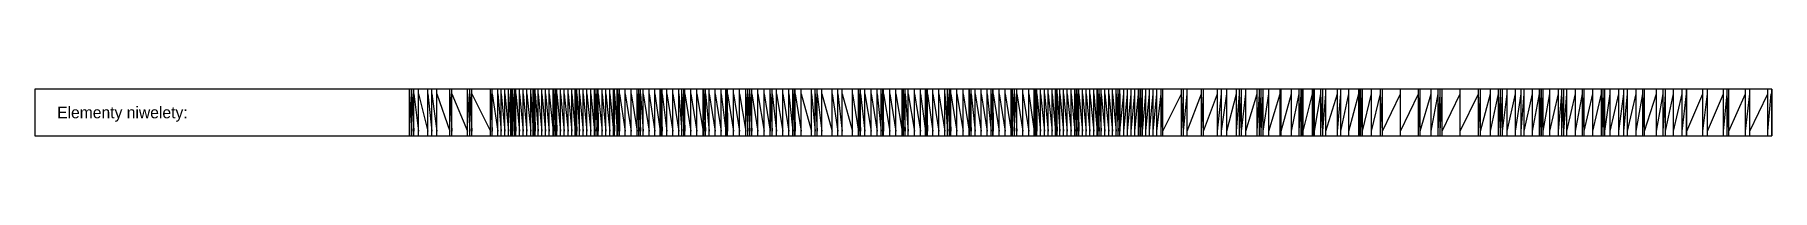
# Model space of a CAD drawing. Header units: metres. Extents: x 7399493 to 7407015, y 5696902 to 5712236.
# Drawn here: x 7405464.8 to 7405872.9, y 5697691.5 to 5697702.5 of the extents above; entities that cross this region are included whole.
import ezdxf

# ---------------------------------------------------------------- set-up
doc = ezdxf.new("R2010")
doc.units = ezdxf.units.M
doc.layers.add('pomoc', color=140, linetype='Continuous')

msp = doc.modelspace()

# ---------------------------------------------------------------- texts
at = {"layer": 'pomoc', "color": 7, "linetype": 'Continuous', "lineweight": -3, "insert": (7405470.06, 5697696.57), "char_height": 2.75, "attachment_point": 4}
msp.add_mtext('Elementy niwelety:', dxfattribs=at)

# ---------------------------------------------------------------- linework, layer by layer
at = {"layer": 'pomoc', "color": 1, "linetype": 'Continuous', "lineweight": -3}
for p, q in [((7405552.81, 5697691.47), (7405552.81, 5697702.47)), ((7405552.81, 5697701.37), (7405553.38, 5697692.57)), ((7405553.38, 5697691.47), (7405553.38, 5697702.47)), ((7405553.38, 5697701.37), (7405553.81, 5697692.57)), ((7405553.81, 5697691.47), (7405553.81, 5697702.47)), ((7405553.81, 5697701.37), (7405554.96, 5697692.57)), ((7405554.96, 5697691.47), (7405554.96, 5697702.47)), ((7405554.96, 5697701.37), (7405557.12, 5697692.57)), ((7405557.12, 5697691.47), (7405557.12, 5697702.47)), ((7405557.12, 5697701.37), (7405558.05, 5697692.57)), ((7405558.05, 5697691.47), (7405558.05, 5697702.47)), ((7405558.05, 5697701.37), (7405559.27, 5697692.57)), ((7405559.27, 5697691.47), (7405559.27, 5697702.47)), ((7405559.27, 5697701.37), (7405562.32, 5697692.57)), ((7405562.32, 5697691.47), (7405562.32, 5697702.47)), ((7405562.32, 5697701.37), (7405562.74, 5697692.57)), ((7405562.74, 5697691.47), (7405562.74, 5697702.47)), ((7405562.74, 5697701.37), (7405566.41, 5697692.57)), ((7405566.41, 5697691.47), (7405566.41, 5697702.47)), ((7405566.41, 5697701.37), (7405567, 5697692.57)), ((7405567, 5697691.47), (7405567, 5697702.47)), ((7405567, 5697701.37), (7405567.47, 5697692.57)), ((7405567.47, 5697691.47), (7405567.47, 5697702.47)), ((7405567.47, 5697701.37), (7405571.82, 5697692.57)), ((7405571.82, 5697691.47), (7405571.82, 5697702.47)), ((7405571.82, 5697701.37), (7405572.24, 5697692.57)), ((7405572.24, 5697691.47), (7405572.24, 5697702.47)), ((7405572.24, 5697701.37), (7405573.55, 5697692.57)), ((7405573.55, 5697691.47), (7405573.55, 5697702.47)), ((7405573.55, 5697701.37), (7405574.35, 5697692.57)), ((7405574.35, 5697691.47), (7405574.35, 5697702.47)), ((7405574.35, 5697701.37), (7405575.22, 5697692.57)), ((7405575.22, 5697691.47), (7405575.22, 5697702.47)), ((7405575.22, 5697701.37), (7405576.08, 5697692.57)), ((7405576.08, 5697691.47), (7405576.08, 5697702.47)), ((7405576.08, 5697701.37), (7405576.6, 5697692.57)), ((7405576.6, 5697691.47), (7405576.6, 5697702.47)), ((7405576.6, 5697701.37), (7405576.95, 5697692.57)), ((7405576.95, 5697691.47), (7405576.95, 5697702.47)), ((7405576.95, 5697701.37), (7405577.05, 5697692.57)), ((7405577.05, 5697691.47), (7405577.05, 5697702.47)), ((7405577.05, 5697701.37), (7405577.49, 5697692.57)), ((7405577.49, 5697691.47), (7405577.49, 5697702.47)), ((7405577.49, 5697701.37), (7405577.81, 5697692.57)), ((7405577.81, 5697691.47), (7405577.81, 5697702.47)), ((7405577.81, 5697701.37), (7405578.68, 5697692.57)), ((7405578.68, 5697691.47), (7405578.68, 5697702.47)), ((7405578.68, 5697701.37), (7405579.55, 5697692.57)), ((7405579.55, 5697691.47), (7405579.55, 5697702.47)), ((7405579.55, 5697701.37), (7405580.42, 5697692.57)), ((7405580.42, 5697691.47), (7405580.42, 5697702.47)), ((7405580.42, 5697701.37), (7405581.29, 5697692.57)), ((7405581.29, 5697691.47), (7405581.29, 5697702.47)), ((7405581.29, 5697701.37), (7405581.9, 5697692.57)), ((7405581.9, 5697691.47), (7405581.9, 5697702.47)), ((7405581.9, 5697701.37), (7405582.16, 5697692.57)), ((7405582.16, 5697691.47), (7405582.16, 5697702.47)), ((7405582.16, 5697701.37), (7405582.33, 5697692.57)), ((7405582.33, 5697691.47), (7405582.33, 5697702.47)), ((7405582.33, 5697701.37), (7405583.04, 5697692.57)), ((7405583.04, 5697691.47), (7405583.04, 5697702.47)), ((7405583.04, 5697701.37), (7405583.91, 5697692.57)), ((7405583.91, 5697691.47), (7405583.91, 5697702.47)), ((7405583.91, 5697701.37), (7405584.79, 5697692.57)), ((7405584.79, 5697691.47), (7405584.79, 5697702.47)), ((7405584.79, 5697701.37), (7405585.66, 5697692.57)), ((7405585.66, 5697691.47), (7405585.66, 5697702.47)), ((7405585.66, 5697701.37), (7405586.54, 5697692.57)), ((7405586.54, 5697691.47), (7405586.54, 5697702.47)), ((7405586.54, 5697701.37), (7405586.78, 5697692.57)), ((7405586.78, 5697691.47), (7405586.78, 5697702.47)), ((7405586.78, 5697701.37), (7405587.21, 5697692.57)), ((7405587.21, 5697691.47), (7405587.21, 5697702.47)), ((7405587.21, 5697701.37), (7405587.42, 5697692.57)), ((7405587.42, 5697691.47), (7405587.42, 5697702.47)), ((7405587.42, 5697701.37), (7405588.3, 5697692.57)), ((7405588.3, 5697691.47), (7405588.3, 5697702.47)), ((7405588.3, 5697701.37), (7405589.18, 5697692.57)), ((7405589.18, 5697691.47), (7405589.18, 5697702.47)), ((7405589.18, 5697701.37), (7405590.06, 5697692.57)), ((7405590.06, 5697691.47), (7405590.06, 5697702.47)), ((7405590.06, 5697701.37), (7405590.95, 5697692.57)), ((7405590.95, 5697691.47), (7405590.95, 5697702.47)), ((7405590.95, 5697701.37), (7405591.7, 5697692.57)), ((7405591.7, 5697691.47), (7405591.7, 5697702.47)), ((7405591.7, 5697701.37), (7405591.83, 5697692.57)), ((7405591.83, 5697691.47), (7405591.83, 5697702.47)), ((7405591.83, 5697701.37), (7405592.13, 5697692.57)), ((7405592.13, 5697691.47), (7405592.13, 5697702.47)), ((7405592.13, 5697701.37), (7405592.72, 5697692.57)), ((7405592.72, 5697691.47), (7405592.72, 5697702.47)), ((7405592.72, 5697701.37), (7405593.61, 5697692.57)), ((7405593.61, 5697691.47), (7405593.61, 5697702.47)), ((7405593.61, 5697701.37), (7405594.5, 5697692.57)), ((7405594.5, 5697691.47), (7405594.5, 5697702.47)), ((7405594.5, 5697701.37), (7405595.38, 5697692.57)), ((7405595.38, 5697691.47), (7405595.38, 5697702.47)), ((7405595.38, 5697701.37), (7405596.27, 5697692.57)), ((7405596.27, 5697691.47), (7405596.27, 5697702.47)), ((7405596.27, 5697701.37), (7405596.65, 5697692.57)), ((7405596.65, 5697691.47), (7405596.65, 5697702.47)), ((7405596.65, 5697701.37), (7405597.02, 5697692.57)), ((7405597.02, 5697691.47), (7405597.02, 5697702.47)), ((7405597.02, 5697701.37), (7405597.17, 5697692.57)), ((7405597.17, 5697691.47), (7405597.17, 5697702.47)), ((7405597.17, 5697701.37), (7405598.06, 5697692.57)), ((7405598.06, 5697691.47), (7405598.06, 5697702.47)), ((7405598.06, 5697701.37), (7405598.95, 5697692.57)), ((7405598.95, 5697691.47), (7405598.95, 5697702.47)), ((7405598.95, 5697701.37), (7405599.85, 5697692.57)), ((7405599.85, 5697691.47), (7405599.85, 5697702.47)), ((7405599.85, 5697701.37), (7405600.75, 5697692.57)), ((7405600.75, 5697691.47), (7405600.75, 5697702.47)), ((7405600.75, 5697701.37), (7405600.94, 5697692.57)), ((7405600.94, 5697691.47), (7405600.94, 5697702.47)), ((7405600.94, 5697701.37), (7405601.58, 5697692.57)), ((7405601.58, 5697691.47), (7405601.58, 5697702.47)), ((7405601.58, 5697701.37), (7405601.64, 5697692.57)), ((7405601.64, 5697691.47), (7405601.64, 5697702.47)), ((7405601.64, 5697701.37), (7405602.07, 5697692.57)), ((7405602.07, 5697691.47), (7405602.07, 5697702.47)), ((7405602.07, 5697701.37), (7405602.13, 5697692.57)), ((7405602.13, 5697691.47), (7405602.13, 5697702.47)), ((7405602.13, 5697701.37), (7405603.51, 5697692.57)), ((7405603.51, 5697691.47), (7405603.51, 5697702.47)), ((7405603.51, 5697701.37), (7405604.9, 5697692.57)), ((7405604.9, 5697691.47), (7405604.9, 5697702.47)), ((7405604.9, 5697701.37), (7405606.29, 5697692.57)), ((7405606.29, 5697691.47), (7405606.29, 5697702.47)), ((7405606.29, 5697701.37), (7405606.66, 5697692.57)), ((7405606.66, 5697691.47), (7405606.66, 5697702.47)), ((7405606.66, 5697701.37), (7405607.1, 5697692.57)), ((7405607.1, 5697691.47), (7405607.1, 5697702.47)), ((7405607.1, 5697701.37), (7405607.68, 5697692.57)), ((7405607.68, 5697691.47), (7405607.68, 5697702.47)), ((7405607.68, 5697701.37), (7405609.08, 5697692.57)), ((7405609.08, 5697691.47), (7405609.08, 5697702.47)), ((7405609.08, 5697701.37), (7405610.48, 5697692.57)), ((7405610.48, 5697691.47), (7405610.48, 5697702.47)), ((7405610.48, 5697701.37), (7405611.72, 5697692.57)), ((7405611.72, 5697691.47), (7405611.72, 5697702.47)), ((7405611.72, 5697701.37), (7405611.88, 5697692.57)), ((7405611.88, 5697691.47), (7405611.88, 5697702.47)), ((7405611.88, 5697701.37), (7405612.15, 5697692.57)), ((7405612.15, 5697691.47), (7405612.15, 5697702.47)), ((7405612.15, 5697701.37), (7405613.28, 5697692.57)), ((7405613.28, 5697691.47), (7405613.28, 5697702.47)), ((7405613.28, 5697701.37), (7405614.69, 5697692.57)), ((7405614.69, 5697691.47), (7405614.69, 5697702.47)), ((7405614.69, 5697701.37), (7405616.1, 5697692.57)), ((7405616.1, 5697691.47), (7405616.1, 5697702.47)), ((7405616.1, 5697701.37), (7405616.82, 5697692.57)), ((7405616.82, 5697691.47), (7405616.82, 5697702.47)), ((7405616.82, 5697701.37), (7405617.25, 5697692.57)), ((7405617.25, 5697691.47), (7405617.25, 5697702.47)), ((7405617.25, 5697701.37), (7405617.51, 5697692.57)), ((7405617.51, 5697691.47), (7405617.51, 5697702.47)), ((7405617.51, 5697701.37), (7405618.93, 5697692.57)), ((7405618.93, 5697691.47), (7405618.93, 5697702.47)), ((7405618.93, 5697701.37), (7405620.34, 5697692.57)), ((7405620.34, 5697691.47), (7405620.34, 5697702.47)), ((7405620.34, 5697701.37), (7405621.76, 5697692.57)), ((7405621.76, 5697691.47), (7405621.76, 5697702.47)), ((7405621.76, 5697701.37), (7405621.95, 5697692.57)), ((7405621.95, 5697691.47), (7405621.95, 5697702.47)), ((7405621.95, 5697701.37), (7405622.38, 5697692.57)), ((7405622.38, 5697691.47), (7405622.38, 5697702.47)), ((7405622.38, 5697701.37), (7405623.19, 5697692.57)), ((7405623.19, 5697691.47), (7405623.19, 5697702.47)), ((7405623.19, 5697701.37), (7405624.61, 5697692.57)), ((7405624.61, 5697691.47), (7405624.61, 5697702.47)), ((7405624.61, 5697701.37), (7405626.04, 5697692.57)), ((7405626.04, 5697691.47), (7405626.04, 5697702.47)), ((7405626.04, 5697701.37), (7405627.11, 5697692.57)), ((7405627.11, 5697691.47), (7405627.11, 5697702.47)), ((7405627.11, 5697701.37), (7405627.47, 5697692.57)), ((7405627.47, 5697691.47), (7405627.47, 5697702.47)), ((7405627.47, 5697701.37), (7405627.54, 5697692.57)), ((7405627.54, 5697691.47), (7405627.54, 5697702.47)), ((7405627.54, 5697701.37), (7405628.91, 5697692.57)), ((7405628.91, 5697691.47), (7405628.91, 5697702.47)), ((7405628.91, 5697701.37), (7405630.34, 5697692.57)), ((7405630.34, 5697691.47), (7405630.34, 5697702.47)), ((7405630.34, 5697701.37), (7405631.78, 5697692.57)), ((7405631.78, 5697691.47), (7405631.78, 5697702.47)), ((7405631.78, 5697701.37), (7405632.32, 5697692.57)), ((7405632.32, 5697691.47), (7405632.32, 5697702.47)), ((7405632.32, 5697701.37), (7405632.75, 5697692.57)), ((7405632.75, 5697691.47), (7405632.75, 5697702.47)), ((7405632.75, 5697701.37), (7405633.22, 5697692.57)), ((7405633.22, 5697691.47), (7405633.22, 5697702.47)), ((7405633.22, 5697701.37), (7405634.67, 5697692.57)), ((7405634.67, 5697691.47), (7405634.67, 5697702.47)), ((7405634.67, 5697701.37), (7405636.12, 5697692.57)), ((7405636.12, 5697691.47), (7405636.12, 5697702.47)), ((7405636.12, 5697701.37), (7405637.55, 5697692.57)), ((7405637.55, 5697691.47), (7405637.55, 5697702.47)), ((7405637.55, 5697701.37), (7405637.57, 5697692.57)), ((7405637.57, 5697691.47), (7405637.57, 5697702.47)), ((7405637.57, 5697701.37), (7405637.99, 5697692.57)), ((7405637.99, 5697691.47), (7405637.99, 5697702.47)), ((7405637.99, 5697701.37), (7405639.02, 5697692.57)), ((7405639.02, 5697691.47), (7405639.02, 5697702.47)), ((7405639.02, 5697701.37), (7405640.48, 5697692.57)), ((7405640.48, 5697691.47), (7405640.48, 5697702.47)), ((7405640.48, 5697701.37), (7405641.93, 5697692.57)), ((7405641.93, 5697691.47), (7405641.93, 5697702.47)), ((7405641.93, 5697701.37), (7405642.83, 5697692.57)), ((7405642.83, 5697691.47), (7405642.83, 5697702.47)), ((7405642.83, 5697701.37), (7405643.25, 5697692.57)), ((7405643.25, 5697691.47), (7405643.25, 5697702.47)), ((7405643.25, 5697701.37), (7405643.39, 5697692.57)), ((7405643.39, 5697691.47), (7405643.39, 5697702.47)), ((7405643.39, 5697701.37), (7405644.85, 5697692.57)), ((7405644.85, 5697691.47), (7405644.85, 5697702.47)), ((7405644.85, 5697701.37), (7405647.25, 5697692.57)), ((7405647.25, 5697691.47), (7405647.25, 5697702.47)), ((7405647.25, 5697701.37), (7405648.13, 5697692.57)), ((7405648.13, 5697691.47), (7405648.13, 5697702.47)), ((7405648.13, 5697701.37), (7405648.57, 5697692.57)), ((7405648.57, 5697691.47), (7405648.57, 5697702.47)), ((7405648.57, 5697701.37), (7405649.66, 5697692.57)), ((7405649.66, 5697691.47), (7405649.66, 5697702.47)), ((7405649.66, 5697701.37), (7405652.06, 5697692.57)), ((7405652.06, 5697691.47), (7405652.06, 5697702.47)), ((7405652.06, 5697701.37), (7405653.43, 5697692.57)), ((7405653.43, 5697691.47), (7405653.43, 5697702.47)), ((7405653.43, 5697701.37), (7405654.46, 5697692.57)), ((7405654.46, 5697691.47), (7405654.46, 5697702.47)), ((7405654.46, 5697701.37), (7405656.86, 5697692.57)), ((7405656.86, 5697691.47), (7405656.86, 5697702.47)), ((7405656.86, 5697701.37), (7405658.31, 5697692.57)), ((7405658.31, 5697691.47), (7405658.31, 5697702.47)), ((7405658.31, 5697701.37), (7405658.32, 5697692.57)), ((7405658.32, 5697691.47), (7405658.32, 5697702.47)), ((7405658.32, 5697701.37), (7405658.74, 5697692.57)), ((7405658.74, 5697691.47), (7405658.74, 5697702.47)), ((7405658.74, 5697701.37), (7405659.79, 5697692.57)), ((7405659.79, 5697691.47), (7405659.79, 5697702.47)), ((7405659.79, 5697701.37), (7405661.25, 5697692.57)), ((7405661.25, 5697691.47), (7405661.25, 5697702.47)), ((7405661.25, 5697701.37), (7405662.7, 5697692.57)), ((7405662.7, 5697691.47), (7405662.7, 5697702.47)), ((7405662.7, 5697701.37), (7405663.58, 5697692.57)), ((7405663.58, 5697691.47), (7405663.58, 5697702.47)), ((7405663.58, 5697701.37), (7405664.01, 5697692.57)), ((7405664.01, 5697691.47), (7405664.01, 5697702.47)), ((7405664.01, 5697701.37), (7405664.16, 5697692.57)), ((7405664.16, 5697691.47), (7405664.16, 5697702.47)), ((7405664.16, 5697701.37), (7405665.61, 5697692.57)), ((7405665.61, 5697691.47), (7405665.61, 5697702.47)), ((7405665.61, 5697701.37), (7405667.06, 5697692.57)), ((7405667.06, 5697691.47), (7405667.06, 5697702.47)), ((7405667.06, 5697701.37), (7405668.51, 5697692.57)), ((7405668.51, 5697691.47), (7405668.51, 5697702.47)), ((7405668.51, 5697701.37), (7405668.82, 5697692.57)), ((7405668.82, 5697691.47), (7405668.82, 5697702.47)), ((7405668.82, 5697701.37), (7405669.25, 5697692.57)), ((7405669.25, 5697691.47), (7405669.25, 5697702.47)), ((7405669.25, 5697701.37), (7405669.95, 5697692.57)), ((7405669.95, 5697691.47), (7405669.95, 5697702.47)), ((7405669.95, 5697701.37), (7405671.4, 5697692.57)), ((7405671.4, 5697691.47), (7405671.4, 5697702.47)), ((7405671.4, 5697701.37), (7405672.84, 5697692.57)), ((7405672.84, 5697691.47), (7405672.84, 5697702.47)), ((7405672.84, 5697701.37), (7405674.02, 5697692.57)), ((7405674.02, 5697691.47), (7405674.02, 5697702.47)), ((7405674.02, 5697701.37), (7405674.27, 5697692.57)), ((7405674.27, 5697691.47), (7405674.27, 5697702.47)), ((7405674.27, 5697701.37), (7405674.45, 5697692.57)), ((7405674.45, 5697691.47), (7405674.45, 5697702.47)), ((7405674.45, 5697701.37), (7405675.71, 5697692.57)), ((7405675.71, 5697691.47), (7405675.71, 5697702.47)), ((7405675.71, 5697701.37), (7405677.14, 5697692.57)), ((7405677.14, 5697691.47), (7405677.14, 5697702.47)), ((7405677.14, 5697701.37), (7405678.57, 5697692.57)), ((7405678.57, 5697691.47), (7405678.57, 5697702.47)), ((7405678.57, 5697701.37), (7405679.19, 5697692.57)), ((7405679.19, 5697691.47), (7405679.19, 5697702.47)), ((7405679.19, 5697701.37), (7405679.62, 5697692.57)), ((7405679.62, 5697691.47), (7405679.62, 5697702.47)), ((7405679.62, 5697701.37), (7405679.99, 5697692.57)), ((7405679.99, 5697691.47), (7405679.99, 5697702.47)), ((7405679.99, 5697701.37), (7405681.41, 5697692.57)), ((7405681.41, 5697691.47), (7405681.41, 5697702.47)), ((7405681.41, 5697701.37), (7405682.83, 5697692.57)), ((7405682.83, 5697691.47), (7405682.83, 5697702.47)), ((7405682.83, 5697701.37), (7405684.25, 5697692.57)), ((7405684.25, 5697691.47), (7405684.25, 5697702.47)), ((7405684.25, 5697701.37), (7405684.32, 5697692.57)), ((7405684.32, 5697691.47), (7405684.32, 5697702.47)), ((7405684.32, 5697701.37), (7405684.75, 5697692.57)), ((7405684.75, 5697691.47), (7405684.75, 5697702.47)), ((7405684.75, 5697701.37), (7405685.67, 5697692.57)), ((7405685.67, 5697691.47), (7405685.67, 5697702.47)), ((7405685.67, 5697701.37), (7405687.08, 5697692.57)), ((7405687.08, 5697691.47), (7405687.08, 5697702.47)), ((7405687.08, 5697701.37), (7405688.49, 5697692.57)), ((7405688.49, 5697691.47), (7405688.49, 5697702.47)), ((7405688.49, 5697701.37), (7405689.42, 5697692.57)), ((7405689.42, 5697691.47), (7405689.42, 5697702.47)), ((7405689.42, 5697701.37), (7405689.85, 5697692.57)), ((7405689.85, 5697691.47), (7405689.85, 5697702.47)), ((7405689.85, 5697701.37), (7405689.89, 5697692.57)), ((7405689.89, 5697691.47), (7405689.89, 5697702.47)), ((7405689.89, 5697701.37), (7405691.3, 5697692.57)), ((7405691.3, 5697691.47), (7405691.3, 5697702.47)), ((7405691.3, 5697701.37), (7405692.7, 5697692.57)), ((7405692.7, 5697691.47), (7405692.7, 5697702.47)), ((7405692.7, 5697701.37), (7405694.1, 5697692.57)), ((7405694.1, 5697691.47), (7405694.1, 5697702.47)), ((7405694.1, 5697701.37), (7405694.48, 5697692.57)), ((7405694.48, 5697691.47), (7405694.48, 5697702.47)), ((7405694.48, 5697701.37), (7405694.91, 5697692.57)), ((7405694.91, 5697691.47), (7405694.91, 5697702.47)), ((7405694.91, 5697701.37), (7405695.49, 5697692.57)), ((7405695.49, 5697691.47), (7405695.49, 5697702.47)), ((7405695.49, 5697701.37), (7405696.89, 5697692.57)), ((7405696.89, 5697691.47), (7405696.89, 5697702.47)), ((7405696.89, 5697701.37), (7405698.28, 5697692.57)), ((7405698.28, 5697691.47), (7405698.28, 5697702.47)), ((7405698.28, 5697701.37), (7405699.5, 5697692.57)), ((7405699.5, 5697691.47), (7405699.5, 5697702.47)), ((7405699.5, 5697701.37), (7405699.66, 5697692.57)), ((7405699.66, 5697691.47), (7405699.66, 5697702.47)), ((7405699.66, 5697701.37), (7405699.94, 5697692.57)), ((7405699.94, 5697691.47), (7405699.94, 5697702.47)), ((7405699.94, 5697701.37), (7405700.13, 5697692.57)), ((7405700.13, 5697691.47), (7405700.13, 5697702.47)), ((7405700.13, 5697701.37), (7405700.15, 5697692.57)), ((7405700.15, 5697691.47), (7405700.15, 5697702.47)), ((7405700.15, 5697701.37), (7405700.16, 5697692.57)), ((7405700.16, 5697691.47), (7405700.16, 5697702.47)), ((7405700.16, 5697691.47), (7405700.16, 5697702.47)), ((7405700.16, 5697701.37), (7405700.16, 5697692.57)), ((7405700.16, 5697701.37), (7405701.05, 5697692.57)), ((7405701.05, 5697691.47), (7405701.05, 5697702.47)), ((7405701.05, 5697701.37), (7405701.95, 5697692.57)), ((7405701.95, 5697691.47), (7405701.95, 5697702.47)), ((7405701.95, 5697701.37), (7405702.84, 5697692.57)), ((7405702.84, 5697691.47), (7405702.84, 5697702.47)), ((7405702.84, 5697701.37), (7405703.74, 5697692.57)), ((7405703.74, 5697691.47), (7405703.74, 5697702.47)), ((7405703.74, 5697701.37), (7405704.51, 5697692.57)), ((7405704.51, 5697691.47), (7405704.51, 5697702.47)), ((7405704.51, 5697701.37), (7405704.64, 5697692.57)), ((7405704.64, 5697691.47), (7405704.64, 5697702.47)), ((7405704.64, 5697701.37), (7405704.93, 5697692.57)), ((7405704.93, 5697691.47), (7405704.93, 5697702.47)), ((7405704.93, 5697701.37), (7405705.53, 5697692.57)), ((7405705.53, 5697691.47), (7405705.53, 5697702.47)), ((7405705.53, 5697701.37), (7405706.42, 5697692.57)), ((7405706.42, 5697691.47), (7405706.42, 5697702.47)), ((7405706.42, 5697701.37), (7405707.32, 5697692.57)), ((7405707.32, 5697691.47), (7405707.32, 5697702.47)), ((7405707.32, 5697701.37), (7405708.21, 5697692.57)), ((7405708.21, 5697691.47), (7405708.21, 5697702.47)), ((7405708.21, 5697701.37), (7405709.1, 5697692.57)), ((7405709.1, 5697691.47), (7405709.1, 5697702.47)), ((7405709.1, 5697701.37), (7405709.45, 5697692.57)), ((7405709.45, 5697691.47), (7405709.45, 5697702.47)), ((7405709.45, 5697701.37), (7405709.88, 5697692.57)), ((7405709.88, 5697691.47), (7405709.88, 5697702.47)), ((7405709.88, 5697701.37), (7405709.99, 5697692.57)), ((7405709.99, 5697691.47), (7405709.99, 5697702.47)), ((7405709.99, 5697701.37), (7405710.87, 5697692.57)), ((7405710.87, 5697691.47), (7405710.87, 5697702.47)), ((7405710.87, 5697701.37), (7405711.76, 5697692.57)), ((7405711.76, 5697691.47), (7405711.76, 5697702.47)), ((7405711.76, 5697701.37), (7405712.64, 5697692.57)), ((7405712.64, 5697691.47), (7405712.64, 5697702.47)), ((7405712.64, 5697701.37), (7405713.53, 5697692.57)), ((7405713.53, 5697691.47), (7405713.53, 5697702.47)), ((7405713.53, 5697701.37), (7405714.37, 5697692.57)), ((7405714.37, 5697691.47), (7405714.37, 5697702.47)), ((7405714.37, 5697701.37), (7405714.41, 5697692.57)), ((7405714.41, 5697691.47), (7405714.41, 5697702.47)), ((7405714.41, 5697701.37), (7405714.8, 5697692.57)), ((7405714.8, 5697691.47), (7405714.8, 5697702.47)), ((7405714.8, 5697701.37), (7405715.29, 5697692.57)), ((7405715.29, 5697691.47), (7405715.29, 5697702.47)), ((7405715.29, 5697701.37), (7405716.17, 5697692.57)), ((7405716.17, 5697691.47), (7405716.17, 5697702.47)), ((7405716.17, 5697701.37), (7405717.05, 5697692.57)), ((7405717.05, 5697691.47), (7405717.05, 5697702.47)), ((7405717.05, 5697701.37), (7405717.93, 5697692.57)), ((7405717.93, 5697691.47), (7405717.93, 5697702.47)), ((7405717.93, 5697701.37), (7405718.81, 5697692.57)), ((7405718.81, 5697691.47), (7405718.81, 5697702.47)), ((7405718.81, 5697701.37), (7405719.25, 5697692.57)), ((7405719.25, 5697691.47), (7405719.25, 5697702.47)), ((7405719.25, 5697701.37), (7405719.68, 5697692.57)), ((7405719.68, 5697691.47), (7405719.68, 5697702.47)), ((7405719.68, 5697701.37), (7405719.69, 5697692.57)), ((7405719.69, 5697691.47), (7405719.69, 5697702.47)), ((7405719.69, 5697692.57), (7405720.56, 5697701.37)), ((7405720.56, 5697691.47), (7405720.56, 5697702.47)), ((7405720.56, 5697692.57), (7405721.43, 5697701.37)), ((7405721.43, 5697691.47), (7405721.43, 5697702.47)), ((7405721.43, 5697692.57), (7405722.3, 5697701.37)), ((7405722.3, 5697691.47), (7405722.3, 5697702.47)), ((7405722.3, 5697692.57), (7405723.18, 5697701.37)), ((7405723.18, 5697691.47), (7405723.18, 5697702.47)), ((7405723.18, 5697692.57), (7405724.05, 5697701.37)), ((7405724.05, 5697691.47), (7405724.05, 5697702.47)), ((7405724.05, 5697692.57), (7405724.1, 5697701.37)), ((7405724.1, 5697691.47), (7405724.1, 5697702.47)), ((7405724.1, 5697692.57), (7405724.53, 5697701.37)), ((7405724.53, 5697691.47), (7405724.53, 5697702.47)), ((7405724.53, 5697692.57), (7405724.91, 5697701.37)), ((7405724.91, 5697691.47), (7405724.91, 5697702.47)), ((7405724.91, 5697692.57), (7405724.98, 5697701.37)), ((7405724.98, 5697691.47), (7405724.98, 5697702.47)), ((7405724.98, 5697692.57), (7405725.78, 5697701.37)), ((7405725.78, 5697691.47), (7405725.78, 5697702.47)), ((7405725.78, 5697692.57), (7405726.65, 5697701.37)), ((7405726.65, 5697691.47), (7405726.65, 5697702.47)), ((7405726.65, 5697692.57), (7405727.51, 5697701.37)), ((7405727.51, 5697691.47), (7405727.51, 5697702.47)), ((7405727.51, 5697692.57), (7405728.32, 5697701.37)), ((7405728.32, 5697691.47), (7405728.32, 5697702.47)), ((7405728.32, 5697692.57), (7405729.35, 5697701.37)), ((7405729.35, 5697691.47), (7405729.35, 5697702.47)), ((7405729.35, 5697692.57), (7405729.77, 5697701.37)), ((7405729.77, 5697691.47), (7405729.77, 5697702.47)), ((7405729.77, 5697692.57), (7405734.12, 5697701.37)), ((7405734.12, 5697691.47), (7405734.12, 5697702.47)), ((7405734.12, 5697692.57), (7405734.58, 5697701.37)), ((7405734.58, 5697691.47), (7405734.58, 5697702.47)), ((7405734.58, 5697692.57), (7405735.46, 5697701.37)), ((7405735.46, 5697691.47), (7405735.46, 5697702.47)), ((7405735.46, 5697692.57), (7405738.85, 5697701.37)), ((7405738.85, 5697691.47), (7405738.85, 5697702.47)), ((7405738.85, 5697692.57), (7405739.27, 5697701.37)), ((7405739.27, 5697691.47), (7405739.27, 5697702.47)), ((7405739.27, 5697692.57), (7405742.6, 5697701.37)), ((7405742.6, 5697691.47), (7405742.6, 5697702.47)), ((7405742.6, 5697692.57), (7405743.54, 5697701.37)), ((7405743.54, 5697691.47), (7405743.54, 5697702.47)), ((7405743.54, 5697692.57), (7405744.82, 5697701.37)), ((7405744.82, 5697691.47), (7405744.82, 5697702.47)), ((7405744.82, 5697692.57), (7405747.05, 5697701.37)), ((7405747.05, 5697691.47), (7405747.05, 5697702.47)), ((7405747.05, 5697692.57), (7405747.79, 5697701.37)), ((7405747.79, 5697691.47), (7405747.79, 5697702.47)), ((7405747.79, 5697692.57), (7405748.21, 5697701.37)), ((7405748.21, 5697691.47), (7405748.21, 5697702.47)), ((7405748.21, 5697692.57), (7405749.27, 5697701.37)), ((7405749.27, 5697691.47), (7405749.27, 5697702.47)), ((7405749.27, 5697692.57), (7405751.95, 5697701.37)), ((7405751.95, 5697691.47), (7405751.95, 5697702.47)), ((7405751.95, 5697692.57), (7405752.46, 5697701.37)), ((7405752.46, 5697691.47), (7405752.46, 5697702.47)), ((7405752.46, 5697692.57), (7405752.88, 5697701.37)), ((7405752.88, 5697691.47), (7405752.88, 5697702.47)), ((7405752.88, 5697692.57), (7405753.29, 5697701.37)), ((7405753.29, 5697691.47), (7405753.29, 5697702.47)), ((7405753.29, 5697692.57), (7405754.64, 5697701.37)), ((7405754.64, 5697691.47), (7405754.64, 5697702.47)), ((7405754.64, 5697692.57), (7405757.32, 5697701.37)), ((7405757.32, 5697691.47), (7405757.32, 5697702.47)), ((7405757.32, 5697692.57), (7405757.55, 5697701.37)), ((7405757.55, 5697691.47), (7405757.55, 5697702.47)), ((7405757.55, 5697692.57), (7405760.01, 5697701.37)), ((7405760.01, 5697691.47), (7405760.01, 5697702.47)), ((7405760.01, 5697692.57), (7405761.8, 5697701.37)), ((7405761.8, 5697691.47), (7405761.8, 5697702.47)), ((7405761.8, 5697692.57), (7405762.22, 5697701.37)), ((7405762.22, 5697691.47), (7405762.22, 5697702.47)), ((7405762.22, 5697692.57), (7405762.46, 5697701.37)), ((7405762.46, 5697691.47), (7405762.46, 5697702.47)), ((7405762.46, 5697692.57), (7405762.69, 5697701.37)), ((7405762.69, 5697691.47), (7405762.69, 5697702.47)), ((7405762.69, 5697692.57), (7405764.93, 5697701.37)), ((7405764.93, 5697691.47), (7405764.93, 5697702.47)), ((7405764.93, 5697692.57), (7405764.94, 5697701.37)), ((7405764.94, 5697691.47), (7405764.94, 5697702.47)), ((7405764.94, 5697691.47), (7405764.94, 5697702.47)), ((7405764.94, 5697692.57), (7405764.94, 5697701.37)), ((7405764.94, 5697692.57), (7405765.11, 5697701.37)), ((7405765.11, 5697691.47), (7405765.11, 5697702.47)), ((7405765.11, 5697692.57), (7405765.38, 5697701.37)), ((7405765.38, 5697691.47), (7405765.38, 5697702.47)), ((7405765.38, 5697692.57), (7405766.89, 5697701.37)), ((7405766.89, 5697691.47), (7405766.89, 5697702.47)), ((7405766.89, 5697692.57), (7405767.31, 5697701.37)), ((7405767.31, 5697691.47), (7405767.31, 5697702.47)), ((7405767.31, 5697692.57), (7405768.06, 5697701.37)), ((7405768.06, 5697691.47), (7405768.06, 5697702.47)), ((7405768.06, 5697692.57), (7405770.75, 5697701.37)), ((7405770.75, 5697691.47), (7405770.75, 5697702.47)), ((7405770.75, 5697692.57), (7405771.56, 5697701.37)), ((7405771.56, 5697691.47), (7405771.56, 5697702.47)), ((7405771.56, 5697692.57), (7405773.43, 5697701.37)), ((7405773.43, 5697691.47), (7405773.43, 5697702.47)), ((7405773.43, 5697692.57), (7405775.8, 5697701.37)), ((7405775.8, 5697691.47), (7405775.8, 5697702.47)), ((7405775.8, 5697692.57), (7405776.12, 5697701.37)), ((7405776.12, 5697691.47), (7405776.12, 5697702.47)), ((7405776.12, 5697692.57), (7405776.23, 5697701.37)), ((7405776.23, 5697691.47), (7405776.23, 5697702.47)), ((7405776.23, 5697692.57), (7405776.67, 5697701.37)), ((7405776.67, 5697691.47), (7405776.67, 5697702.47)), ((7405776.67, 5697692.57), (7405778.8, 5697701.37)), ((7405778.8, 5697691.47), (7405778.8, 5697702.47)), ((7405778.8, 5697692.57), (7405780.9, 5697701.37)), ((7405780.9, 5697691.47), (7405780.9, 5697702.47)), ((7405780.9, 5697692.57), (7405781.31, 5697701.37)), ((7405781.31, 5697691.47), (7405781.31, 5697702.47)), ((7405781.31, 5697692.57), (7405785.56, 5697701.37)), ((7405785.56, 5697691.47), (7405785.56, 5697702.47)), ((7405785.56, 5697692.57), (7405789.82, 5697701.37)), ((7405789.82, 5697691.47), (7405789.82, 5697702.47)), ((7405789.82, 5697692.57), (7405790.23, 5697701.37)), ((7405790.23, 5697691.47), (7405790.23, 5697702.47)), ((7405790.23, 5697692.57), (7405792.74, 5697701.37)), ((7405792.74, 5697691.47), (7405792.74, 5697702.47)), ((7405792.74, 5697692.57), (7405794.43, 5697701.37)), ((7405794.43, 5697691.47), (7405794.43, 5697702.47)), ((7405794.43, 5697692.57), (7405794.92, 5697701.37)), ((7405794.92, 5697691.47), (7405794.92, 5697702.47)), ((7405794.92, 5697692.57), (7405795.34, 5697701.37)), ((7405795.34, 5697691.47), (7405795.34, 5697702.47)), ((7405795.34, 5697692.57), (7405799.62, 5697701.37)), ((7405799.62, 5697691.47), (7405799.62, 5697702.47)), ((7405799.62, 5697692.57), (7405803.93, 5697701.37)), ((7405803.93, 5697691.47), (7405803.93, 5697702.47)), ((7405803.93, 5697692.57), (7405804.35, 5697701.37)), ((7405804.35, 5697691.47), (7405804.35, 5697702.47)), ((7405804.35, 5697692.57), (7405806.71, 5697701.37)), ((7405806.71, 5697691.47), (7405806.71, 5697702.47)), ((7405806.71, 5697692.57), (7405808.59, 5697701.37)), ((7405808.59, 5697691.47), (7405808.59, 5697702.47)), ((7405808.59, 5697692.57), (7405808.63, 5697701.37)), ((7405808.63, 5697691.47), (7405808.63, 5697702.47)), ((7405808.63, 5697692.57), (7405809.1, 5697701.37)), ((7405809.1, 5697691.47), (7405809.1, 5697702.47)), ((7405809.1, 5697692.57), (7405809.54, 5697701.37)), ((7405809.54, 5697691.47), (7405809.54, 5697702.47)), ((7405809.54, 5697692.57), (7405810.59, 5697701.37)), ((7405810.59, 5697691.47), (7405810.59, 5697702.47)), ((7405810.59, 5697692.57), (7405812.59, 5697701.37)), ((7405812.59, 5697691.47), (7405812.59, 5697702.47)), ((7405812.59, 5697692.57), (7405813.88, 5697701.37)), ((7405813.88, 5697691.47), (7405813.88, 5697702.47)), ((7405813.88, 5697692.57), (7405814.6, 5697701.37)), ((7405814.6, 5697691.47), (7405814.6, 5697702.47)), ((7405814.6, 5697692.57), (7405816.6, 5697701.37)), ((7405816.6, 5697691.47), (7405816.6, 5697702.47)), ((7405816.6, 5697692.57), (7405818.23, 5697701.37)), ((7405818.23, 5697691.47), (7405818.23, 5697702.47)), ((7405818.23, 5697692.57), (7405818.61, 5697701.37)), ((7405818.61, 5697691.47), (7405818.61, 5697702.47)), ((7405818.61, 5697692.57), (7405818.67, 5697701.37)), ((7405818.67, 5697691.47), (7405818.67, 5697702.47)), ((7405818.67, 5697692.57), (7405819.1, 5697701.37)), ((7405819.1, 5697691.47), (7405819.1, 5697702.47)), ((7405819.1, 5697692.57), (7405820.63, 5697701.37)), ((7405820.63, 5697691.47), (7405820.63, 5697702.47)), ((7405820.63, 5697692.57), (7405822.65, 5697701.37)), ((7405822.65, 5697691.47), (7405822.65, 5697702.47)), ((7405822.65, 5697692.57), (7405823.48, 5697701.37)), ((7405823.48, 5697691.47), (7405823.48, 5697702.47)), ((7405823.48, 5697692.57), (7405823.91, 5697701.37)), ((7405823.91, 5697691.47), (7405823.91, 5697702.47)), ((7405823.91, 5697692.57), (7405824.67, 5697701.37)), ((7405824.67, 5697691.47), (7405824.67, 5697702.47)), ((7405824.67, 5697692.57), (7405826.69, 5697701.37)), ((7405826.69, 5697691.47), (7405826.69, 5697702.47)), ((7405826.69, 5697692.57), (7405828.31, 5697701.37)), ((7405828.31, 5697691.47), (7405828.31, 5697702.47)), ((7405828.31, 5697692.57), (7405828.72, 5697701.37)), ((7405828.72, 5697691.47), (7405828.72, 5697702.47)), ((7405828.72, 5697692.57), (7405828.75, 5697701.37)), ((7405828.75, 5697691.47), (7405828.75, 5697702.47)), ((7405828.75, 5697692.57), (7405830.75, 5697701.37)), ((7405830.75, 5697691.47), (7405830.75, 5697702.47)), ((7405830.75, 5697692.57), (7405832.79, 5697701.37)), ((7405832.79, 5697691.47), (7405832.79, 5697702.47)), ((7405832.79, 5697692.57), (7405833.15, 5697701.37)), ((7405833.15, 5697691.47), (7405833.15, 5697702.47)), ((7405833.15, 5697692.57), (7405833.59, 5697701.37)), ((7405833.59, 5697691.47), (7405833.59, 5697702.47)), ((7405833.59, 5697692.57), (7405834.83, 5697701.37)), ((7405834.83, 5697691.47), (7405834.83, 5697702.47)), ((7405834.83, 5697692.57), (7405836.87, 5697701.37)), ((7405836.87, 5697691.47), (7405836.87, 5697702.47)), ((7405836.87, 5697692.57), (7405838.02, 5697701.37)), ((7405838.02, 5697691.47), (7405838.02, 5697702.47)), ((7405838.02, 5697692.57), (7405838.91, 5697701.37)), ((7405838.91, 5697691.47), (7405838.91, 5697702.47)), ((7405838.91, 5697692.57), (7405840.96, 5697701.37)), ((7405840.96, 5697691.47), (7405840.96, 5697702.47)), ((7405840.96, 5697692.57), (7405842.47, 5697701.37)), ((7405842.47, 5697691.47), (7405842.47, 5697702.47)), ((7405842.47, 5697692.57), (7405842.91, 5697701.37)), ((7405842.91, 5697691.47), (7405842.91, 5697702.47)), ((7405842.91, 5697692.57), (7405845.72, 5697701.37)), ((7405845.72, 5697691.47), (7405845.72, 5697702.47)), ((7405845.72, 5697692.57), (7405847.23, 5697701.37)), ((7405847.23, 5697691.47), (7405847.23, 5697702.47)), ((7405847.23, 5697692.57), (7405847.82, 5697701.37)), ((7405847.82, 5697691.47), (7405847.82, 5697702.47)), ((7405847.82, 5697692.57), (7405849.72, 5697701.37)), ((7405849.72, 5697691.47), (7405849.72, 5697702.47)), ((7405849.72, 5697692.57), (7405851.72, 5697701.37)), ((7405851.72, 5697691.47), (7405851.72, 5697702.47)), ((7405851.72, 5697692.57), (7405852.75, 5697701.37)), ((7405852.75, 5697691.47), (7405852.75, 5697702.47)), ((7405852.75, 5697692.57), (7405852.8, 5697701.37)), ((7405852.8, 5697691.47), (7405852.8, 5697702.47)), ((7405852.8, 5697692.57), (7405856.57, 5697701.37)), ((7405856.57, 5697691.47), (7405856.57, 5697702.47)), ((7405856.57, 5697692.57), (7405857.7, 5697701.37)), ((7405857.7, 5697691.47), (7405857.7, 5697702.47)), ((7405857.7, 5697692.57), (7405861.47, 5697701.37)), ((7405861.47, 5697691.47), (7405861.47, 5697702.47)), ((7405861.47, 5697692.57), (7405862.31, 5697701.37)), ((7405862.31, 5697691.47), (7405862.31, 5697702.47)), ((7405862.31, 5697692.57), (7405862.67, 5697701.37)), ((7405862.67, 5697691.47), (7405862.67, 5697702.47)), ((7405862.67, 5697692.57), (7405866.63, 5697701.37)), ((7405866.63, 5697691.47), (7405866.63, 5697702.47)), ((7405866.63, 5697692.57), (7405867.65, 5697701.37)), ((7405867.65, 5697691.47), (7405867.65, 5697702.47)), ((7405867.65, 5697692.57), (7405871.84, 5697701.37)), ((7405871.84, 5697691.47), (7405871.84, 5697702.47)), ((7405871.84, 5697692.57), (7405872.65, 5697701.37)), ((7405872.81, 5697691.47), (7405872.81, 5697702.47)), ((7405872.81, 5697692.57), (7405872.89, 5697701.37)), ((7405872.89, 5697691.47), (7405872.89, 5697702.47))]:
    msp.add_line(p, q, dxfattribs=at)
at = {"layer": 'pomoc', "color": 7, "linetype": 'Continuous', "lineweight": -3}
for points in [[(7405552.81, 5697691.47), (7405552.81, 5697702.47), (7405464.81, 5697702.47), (7405464.81, 5697691.47)], [(7405552.81, 5697691.47), (7405872.81, 5697691.47), (7405872.81, 5697702.47), (7405552.81, 5697702.47)]]:
    msp.add_3dface(points, dxfattribs=at)

msp.set_redraw_order([(e.dxf.handle, doc.entitydb.next_handle()) for e in msp.query("TEXT MTEXT ATTDEF DIMENSION ARC_DIMENSION")])  # texts and dimensions are drawn at this point

doc.saveas('drawing.dxf')
